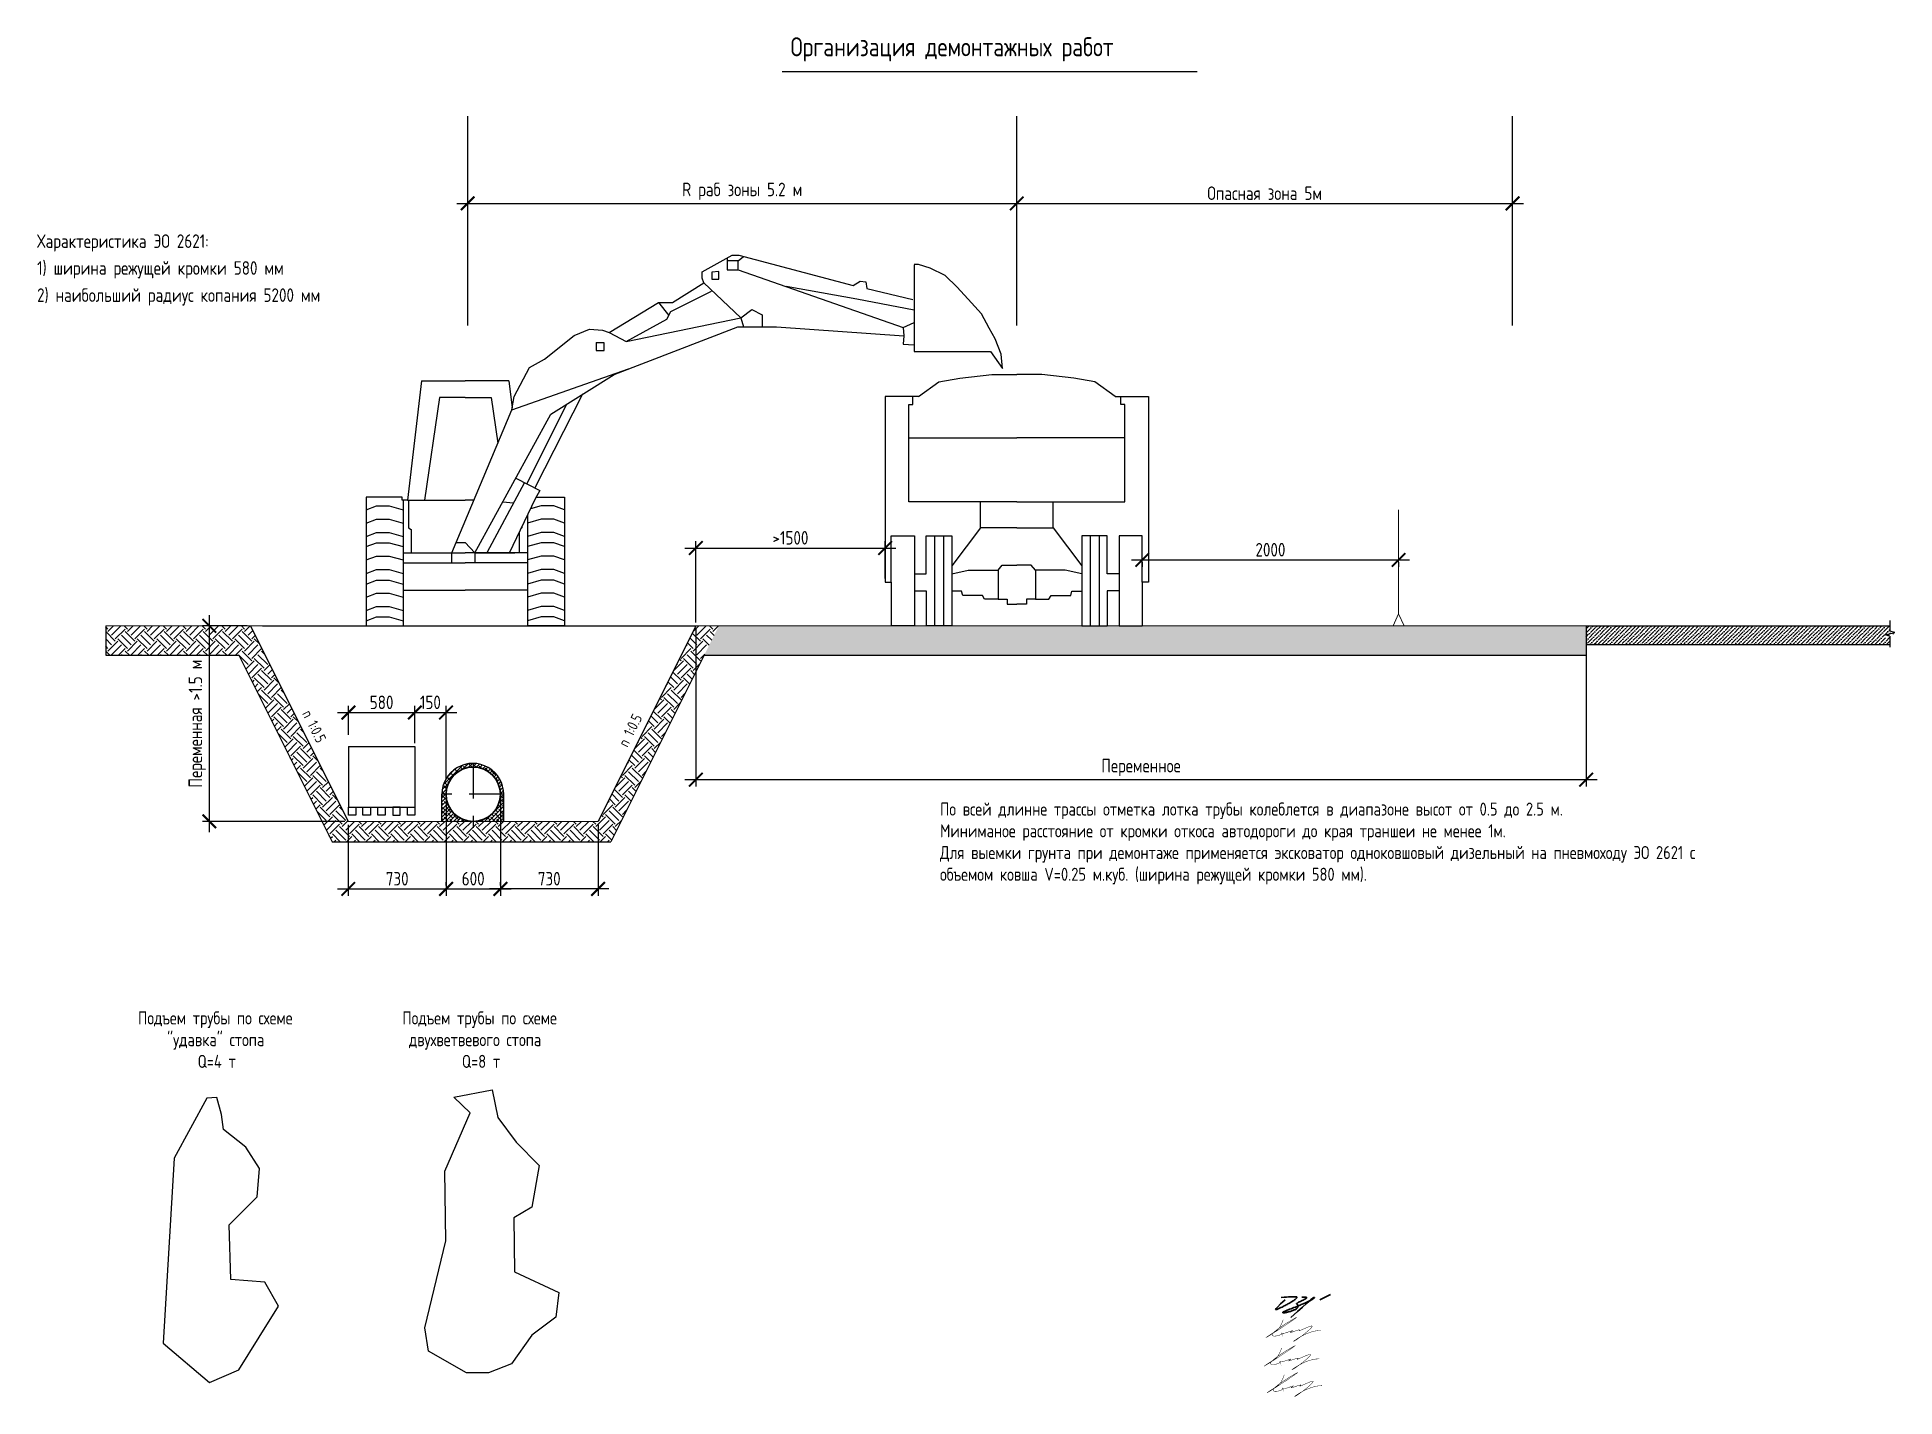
# Model space of a CAD drawing. Header units: millimetres. Extents: x 42571988 to 44740435, y 22138004 to 23263817.
# Drawn here: x 42890971 to 42925178, y 22844324 to 22869357 of the extents above; entities that cross this region are included whole.
import ezdxf

# ---------------------------------------------------------------- set-up
doc = ezdxf.new("R2010")
doc.units = ezdxf.units.MM
doc.linetypes.add('DASHED', pattern=[19.049999999999997, 12.7, -6.35])
doc.layers.add('подпись', color=7, linetype='Continuous', lineweight=25)
doc.styles.add('GOST 2.304', font='GOST_0.TTF')
doc.dimstyles.new('SPDS', dxfattribs={"dimscale": 100, "dimtxt": 2.5, "dimasz": 2.5, "dimexe": 1.25, "dimexo": 0.625, "dimtad": 1, "dimdec": 0, "dimrnd": 0.001, "dimtxsty": 'GOST 2.304', "dimblk": 'ARCHTICK', "dimblk1": 'ARCHTICK', "dimblk2": 'ARCHTICK', "dimcen": 2.5, "dimdle": 2, "dimadec": 0, "dimazin": 2, "dimtfac": 0.75, "dimtdec": 4, "dimtmove": 1, "dimatfit": 3, "dimfxl": 1, "dimtolj": 1, "dimarcsym": 1})
picture_1 = doc.add_image_def('image4.jpg', size_in_pixel=(382, 337))
pattern_1 = [(44.99999999999999, (42702387.68095946, 22831338.50114938), (2.273736754432321e-14, 359.2102448427661), [254, -254]), (44.99999999999999, (42702320.32903855, 22831405.85307029), (2.273736754432321e-14, 359.2102448427661), [254, -254]), (44.99999999999999, (42702252.97711764, 22831473.2049912), (2.273736754432321e-14, 359.2102448427661), [254, -254]), (135, (42702252.97711764, 22831518.1062718), (-359.2102448427661, 2.273736754432321e-14), [254, -254]), (135, (42702320.32903855, 22831585.45819271), (-359.2102448427661, 2.273736754432321e-14), [254, -254]), (135, (42702387.68095946, 22831652.81011362), (-359.2102448427661, 2.273736754432321e-14), [254, -254])]

msp = doc.modelspace()

# ---------------------------------------------------------------- texts
at = {"color": 250, "lineweight": 30, "style": 'GOST 2.304'}
for s, height, p in [('Организация демонтажных работ', 350, (42904844.93847489, 22869005.02022881)), ('Характеристика ЭО 2621:', 250, (42890969.61296982, 22865476.94899226)), ('1) ширина режущей кромки 580 мм', 250, (42890969.61296982, 22864982.77058965)), ('2) наибольший радиус копания 5200 мм', 250, (42890969.61296982, 22864483.28272941))]:
    msp.add_text(s, height=height, dxfattribs=at).set_placement(p)
for rotation, p in [(296.5799278072994, (42895842.12147759, 22856904.91308131)), (63.42007219270058, (42901840.69412013, 22856271.30725901))]:
    msp.add_text('n 1:0.5', height=200, rotation=rotation, dxfattribs=at).set_placement(p)
at = {"ltscale": 200, "char_height": 240, "attachment_point": 1, "style": 'GOST 2.304'}
for s, width, heights, insert in [('По всей длинне трассы отметка лотка трубы колеблется в диапазоне высот от 0.5 до 2.5 м.\\PМиниманое расстояние от кромки откоса автодороги до края траншеи не менее 1м.\\PДля выемки грунта при демонтаже применяется эксковатор одноковшовый дизельный на пневмоходу ЭО 2621 с объемом ковша V=0.25 м.куб. (ширина режущей кромки 580 мм).', 14270.23013769556, [5161.294759597629], (42907595.89742733, 22855265.25183645)), ('\\pi514.13;Подъем трубы по схеме\\P\\pi1049;"удавка" стопа\\P\\pi1611.3;Q=4 т', 3925.403736052103, [1231.209955047816], (42892314.44302138, 22851420.30860654)), ('\\pi514.13;Подъем трубы по схеме\\P\\pi633.79;двухветвевого стопа\\P\\pi1611.3;Q=8 т', 3925.403736052103, [1231.209955047816], (42897181.165877, 22851420.30860654))]:
    msp.add_mtext_dynamic_manual_height_columns(s, width=width, gutter_width=5000, heights=heights, dxfattribs=dict(at, insert=insert))

# ---------------------------------------------------------------- blocks, each defined once
blk = doc.blocks.new('_ArchTick')
at = {"color": 0, "linetype": 'ByBlock', "const_width": 0.15}
blk.add_lwpolyline([(-0.5, -0.5), (0.5, 0.5)], dxfattribs=at)
blk = doc.blocks.new('*D60')
at = {"color": 0, "lineweight": -2, "ltscale": 200, "transparency": 16777216}
for p, q in [((42903099.91209097, 22858455.7059303), (42903099.91209097, 22855562.67389056)), ((42919493.67958201, 22858455.7059303), (42919493.67958201, 22855562.67389056)), ((42902899.91209097, 22855687.67389056), (42919693.67958201, 22855687.67389056))]:
    blk.add_line(p, q, dxfattribs=at)
at = {"color": 0, "lineweight": -2, "ltscale": 200, "transparency": 16777216, "xscale": 250, "yscale": 250, "zscale": 250, "rotation": 180}
blk.add_blockref('_ArchTick', (42903099.91209097, 22855687.67389056), dxfattribs=at)
at = {"color": 0, "lineweight": -2, "ltscale": 200, "transparency": 16777216, "xscale": 250, "yscale": 250, "zscale": 250}
blk.add_blockref('_ArchTick', (42919493.67958201, 22855687.67389056), dxfattribs=at)
at = {"color": 0, "ltscale": 200, "transparency": 16777216, "insert": (42911296.79583649, 22855910.79889056), "char_height": 250, "attachment_point": 5, "style": 'GOST 2.304'}
blk.add_mtext('\\A1;Переменное', dxfattribs=at)
blk = doc.blocks.new('Самосвал')
at = {"ltscale": 200}
for p, q in [((-5429.267635364085, 5822.742043185048), (-4308.151721339673, 6629.795161947608)), ((-4308.151721339673, 6629.795161947608), (-3154.64319079183, 6834.188396254554)), ((-3154.64319079183, 6834.188396254554), (-1379.37868321687, 7030.404099430889)), ((-1379.37868321687, 7030.404099430889), (0, 7030.404099430889)), ((1379.37868321687, 7030.404099430889), (0, 7030.404099430889)), ((3154.64319079183, 6834.188396254554), (1379.37868321687, 7030.404099430889)), ((4308.151721339673, 6629.795161947608), (3154.64319079183, 6834.188396254554)), ((5429.267635364085, 5822.742043185048), (4308.151721339673, 6629.795161947608)), ((-5429.267635364085, 5822.742043185048), (-7274.097565179691, 5822.742043185048)), ((-7274.097565179691, 5822.742043185048), (-7274.097565179691, -4422.832249545492)), ((-5968.791103025898, 0), (-5968.791103025898, 5390.319766011089)), ((-5968.791103025898, 5390.319766011089), (-5738.670972792432, 5390.319766011089)), ((-5738.670972792432, 5390.319766011089), (-5738.670972792432, 5822.742043185048)), ((5429.267635364085, 5822.742043185048), (7274.097565179691, 5822.742043185048)), ((5738.670972792432, 5390.319766011089), (5738.670972792432, 5822.742043185048)), ((5968.791103025898, 5390.319766011089), (5738.670972792432, 5390.319766011089)), ((5968.791103025898, 0), (5968.791103025898, 5390.319766011089)), ((7274.097565179691, 5822.742043185048), (7274.097565179691, -4422.832249545492)), ((-5968.791103025898, 3548.204960158997), (0, 3548.204960158997)), ((5968.791103025898, 3548.204960158997), (0, 3548.204960158997)), ((0, 0), (-5968.791103025898, 0)), ((-2003.702872809023, -1434.929446237162), (-2003.702872809023, 0)), ((0, 0), (5968.791103025898, 0)), ((2003.702872809023, -1434.929446237162), (2003.702872809023, 0)), ((-6931.729976816103, -4422.832249545492), (-6931.729976816103, -1864.460718413815)), ((-6931.729976816103, -1864.460718413815), (-5651.716266132891, -1864.460718413815)), ((-5651.716266132891, -1864.460718413815), (-5651.716266132891, -6846.5509232888)), ((-4999.2162993534, -1864.460718413815), (-3590.270033432171, -1864.460718413815)), ((-4999.216299353167, -3966.27049013786), (-4999.2162993534, -1864.460718413786)), ((-4544.112464014441, -1864.460718413815), (-4544.112464014441, -6846.550923288771)), ((-4052.548294834793, -1864.460718413815), (-4052.548294834793, -6846.550923288771)), ((-2003.702872809023, -1434.929446237162), (-3590.270033431938, -3530.056328223116)), ((-3590.270033432171, -1864.460718413815), (-3590.270033431239, -6846.550923288771)), ((0, -1434.929446237162), (-2003.702872809023, -1434.929446237162)), ((0, -1434.929446237162), (2003.702872809023, -1434.929446237162)), ((2003.702872809023, -1434.929446237162), (3590.270033431938, -3530.056328223116)), ((4999.2162993534, -1864.460718413815), (3590.270033432171, -1864.460718413815)), ((3590.270033432171, -1864.460718413815), (3590.270033431239, -6846.550923288771)), ((4052.548294834793, -1864.460718413815), (4052.548294834793, -6846.550923288771)), ((4544.112464014441, -1864.460718413815), (4544.112464014441, -6846.550923288771)), ((4999.216299353167, -3966.27049013786), (4999.2162993534, -1864.460718413786)), ((6931.729976816103, -1864.460718413815), (5651.716266132891, -1864.460718413815)), ((5651.716266132891, -1864.460718413815), (5651.716266132891, -6846.5509232888)), ((6931.729976816103, -4422.832249545492), (6931.729976816103, -1864.460718413815)), ((-5651.716266132891, -3966.27049013786), (-4999.216299353167, -3966.27049013786)), ((-3590.270033431705, -3964.628432058729), (-2678.952232165262, -3760.124635237269)), ((-2678.952232165262, -3760.124635237269), (-1033.324467141181, -3760.124635237269)), ((-1033.324467141181, -3760.124635237269), (-803.1049222275615, -3495.974409540184)), ((-1033.324467141181, -3760.124635237269), (-1033.324467141181, -5370.602784338407)), ((-803.1049222275615, -3495.974409540184), (0, -3495.974409540184)), ((803.1049222275615, -3495.974409540184), (0, -3495.974409540184)), ((1033.324467141181, -3760.124635237269), (803.1049222275615, -3495.974409540184)), ((2678.952232165262, -3760.124635237269), (1033.324467141181, -3760.124635237269)), ((1033.324467141181, -3760.124635237269), (1033.324467141181, -5370.602784338407)), ((3590.270033431705, -3964.628432058729), (2678.952232165262, -3760.124635237269)), ((5651.716266132891, -3966.27049013786), (4999.216299353167, -3966.27049013786)), ((-7274.097565179691, -4422.832249545492), (-6931.729976816103, -4422.832249545492)), ((-6931.729976816103, -4422.832249545492), (-6931.729976816103, -6846.5509232888)), ((-5651.716266132891, -4914.556983329356), (-4999.216299353167, -4914.556983329356)), ((-4999.216299353167, -4914.556983329356), (-4999.216299353167, -6846.5509232888)), ((-3049.230491902679, -4925.089086519554), (-3590.270033431705, -4925.089086519642)), ((-2977.378532025963, -5174.616396007128), (-3049.230491902679, -4925.089086519554)), ((2977.378532025963, -5174.616396007128), (3049.230491902679, -4925.089086519554)), ((3049.230491902679, -4925.089086519554), (3590.270033431705, -4925.089086519642)), ((5651.716266132891, -4914.556983329356), (4999.216299353167, -4914.556983329356)), ((4999.216299353167, -4914.556983329356), (4999.216299353167, -6846.5509232888)), ((7274.097565179691, -4422.832249545492), (6931.729976816103, -4422.832249545492)), ((6931.729976816103, -4422.832249545492), (6931.729976816103, -6846.5509232888)), ((-1903.037224881351, -5174.616396007128), (-2977.378532025963, -5174.616396007128)), ((-1775.131954669952, -5370.602784338407), (-1903.037224881351, -5174.616396007128)), ((-1033.324467141181, -5370.602784338407), (-1775.131954669952, -5370.602784338407)), ((-1033.324467141181, -5370.602784338407), (-536.9883933253586, -5370.602784338407)), ((-536.9883933253586, -5370.602784338407), (-536.9883933253586, -5643.896939438768)), ((-536.9883933253586, -5643.896939438768), (0, -5643.896939438768)), ((536.9883933253586, -5643.896939438768), (0, -5643.896939438768)), ((1033.324467141181, -5370.602784338407), (536.9883933253586, -5370.602784338407)), ((536.9883933253586, -5370.602784338407), (536.9883933253586, -5643.896939438768)), ((1033.324467141181, -5370.602784338407), (1775.131954669952, -5370.602784338407)), ((1775.131954669952, -5370.602784338407), (1903.037224881351, -5174.616396007128)), ((1903.037224881351, -5174.616396007128), (2977.378532025963, -5174.616396007128)), ((-5651.716266132891, -6846.5509232888), (-6931.729976816103, -6846.5509232888)), ((-3590.270033431239, -6846.550923288771), (-4999.216299353167, -6846.5509232888)), ((3590.270033431239, -6846.550923288771), (4999.216299353167, -6846.5509232888)), ((5651.716266132891, -6846.5509232888), (6931.729976816103, -6846.5509232888))]:
    blk.add_line(p, q, dxfattribs=at)
blk = doc.blocks.new('ЭО 26-21')
at = {"ltscale": 200}
for p, q in [((16357.23991769925, 15762.81572996359), (18423.87228286453, 16907.5718106227)), ((18076.8816454066, 16715.36556782044), (18076.8816454066, 15902.58722226229)), ((18423.87228286453, 16907.5718106227), (18883.11011197418, 16907.5718106227)), ((18856.85635193251, 16525.93048666138), (19217.03833828378, 16819.678829604)), ((18883.11011197418, 16907.5718106227), (26778.88080861606, 14829.3323289305)), ((16369.3850777559, 15319.81630561221), (16357.23991769925, 15762.81572996359)), ((17509.68802499399, 15779.5720932046), (17037.02092954703, 15740.85064383876)), ((17037.02092954703, 15740.85064383876), (17037.02092954703, 15252.99969295505)), ((17509.68802499399, 15252.99969295505), (17509.68802499399, 15779.5720932046)), ((18856.85635193251, 16525.93048666138), (18076.8816454066, 16525.93048666138)), ((18076.8816454066, 15902.58722226229), (18856.85635193251, 15902.58722226229)), ((18856.85635193251, 15902.58722226229), (18856.85635193251, 16525.93048666138)), ((18856.85635193251, 15902.58722226229), (30246.12517570704, 11926.6281799674)), ((31297.06261029653, 16257.56660070643), (31001.43649058603, 16257.56660070643)), ((31001.43649058603, 16241.10507083684), (31001.43649058603, 10256.11049082875)), ((32092.65343963727, 16013.18659048434), (31297.06261029653, 16257.56660070643)), ((33132.0836250335, 15517.41608766746), (32092.65343963727, 16013.18659048434)), ((33970.03339255601, 14693.46328388713), (33132.0836250335, 15517.41608766746)), ((14201.26689355448, 13013.74843154289), (16995.97095131688, 14426.24597215187)), ((14317.70633735508, 13633.13601488341), (16484.01848820597, 14995.48731300887)), ((16484.01848820597, 14995.48731300887), (16369.3850777559, 15319.81630561221)), ((19041.43627422675, 12577.48103582487), (16484.01848820597, 14995.48731300887)), ((17037.02092954703, 15252.99969295505), (17509.68802499399, 15252.99969295505)), ((27029.63776947744, 13882.89673412219), (22154.28467816534, 14751.46504112301)), ((26778.88080861606, 14829.3323289305), (27266.05416276865, 15106.08668122999)), ((27266.05416276865, 15106.08668122999), (27662.77672735229, 15079.20770559181)), ((27662.77672735229, 15079.20770559181), (27736.74124917574, 14622.26511974633)), ((27736.74124917574, 14622.26511974633), (30911.44963618927, 13854.60911015701)), ((34960.17046584748, 13632.92717457842), (33970.03339255601, 14693.46328388713)), ((9949.68212506175, 11584.6665138267), (13342.63058806211, 13633.13601488341)), ((13342.63058806211, 13633.13601488341), (14317.70633735508, 13633.13601488341)), ((13342.63058806211, 13633.13601488341), (14056.70966446493, 12756.93013849016)), ((13912.15243537538, 12500.11184543744), (14201.26689355448, 13013.74843154289)), ((19041.43627422675, 12577.48103582487), (19790.49274883047, 13164.2035386255)), ((19790.49274883047, 13164.2035386255), (20499.06259505637, 12800.03109188378)), ((31000.72401871346, 13111.71910371538), (27029.63776947744, 13882.89673412219)), ((35648.76204323, 12851.15207863611), (34960.17046584748, 13632.92717457842)), ((36186.83163166791, 11879.00030585937), (35648.76204323, 12851.15207863611)), ((7512.655516365543, 11372.53390353546), (8588.769718633965, 11802.69988644123)), ((8588.769718633965, 11802.69988644123), (9485.531553857028, 11731.00623844191)), ((9485.531553857028, 11731.00623844191), (9949.68212506175, 11584.6665138267)), ((9949.68212506175, 11584.6665138267), (11117.44837761484, 10959.2061820291)), ((10280.86556193978, 8674.177944892086), (18826.90767962113, 11956.85679029021)), ((11117.44837761484, 10959.2061820291), (19041.43627422675, 12577.48103582487)), ((11117.44837761484, 10959.2061820291), (13912.15243537538, 12500.11184543744)), ((18826.90767962113, 11956.85679029021), (21484.80056876503, 11956.85679029021)), ((19041.43627422675, 12577.48103582487), (19225.90021272749, 11956.85679029021)), ((20499.06259505637, 12800.03109188378), (20499.06259505637, 11956.85679029021)), ((21484.80056876503, 11956.85679029021), (30282.05529792421, 11341.44536254834)), ((30246.12517570704, 11926.6281799674), (31007.38480226509, 12255.14216847345)), ((30246.12517570704, 11926.6281799674), (30282.05529792421, 11341.44536254834)), ((36592.36067997664, 11146.31480997335), (36186.83163166791, 11879.00030585937)), ((5468.043502790853, 9723.563619913533), (7512.655516365543, 11372.53390353546)), ((9049.018263654783, 10880.28092662897), (9049.018263654783, 10331.02683136798)), ((9582.701118873432, 10864.36401951406), (9049.018263654783, 10864.36401951406)), ((9049.018263654783, 10331.02683136798), (9582.701118873432, 10331.02683136798)), ((9582.701118873432, 10331.02683136798), (9582.701118873432, 10864.36401951406)), ((30282.05529792421, 11341.44536254834), (30241.7980467123, 10765.97133388594)), ((30241.7980467123, 10765.97133388594), (30977.404459015, 10714.51203136626)), ((37006.34826062992, 10068.52275865711), (36592.36067997664, 11146.31480997335)), ((3212.382408404723, 6226.659666273743), (11277.45336104766, 9056.984118868771)), ((3381.105689261109, 7159.045631981455), (4445.729211445898, 9167.933753008023)), ((4445.729211445898, 9167.933753008023), (5468.043502790853, 9723.563619913533)), ((31001.43649058603, 10256.11049082875), (36272.57679305598, 10256.11049082875)), ((36272.57679305598, 10256.11049082875), (37108.73709634133, 9079.430507965386)), ((37108.73709634133, 9079.430507965386), (37006.34826062992, 10068.52275865711)), ((-3016.750887531787, 8238.565734443255), (-3996.648248797283, 0)), ((-3016.750887531787, 8238.565734443255), (0, 8238.565734443255)), ((3016.750887531787, 8238.565734443255), (0, 8238.565734443255)), ((3016.750887531787, 8238.565734443255), (3238.729911744362, 6372.259267116955)), ((5918.408571721986, 5941.78920646105), (10280.86556193978, 8674.177944892086)), ((-1782.857303751633, 7074.837945355102), (-2823.571595428512, 0)), ((0, 7074.837945355102), (-1782.857303751633, 7074.837945355102)), ((0, 7074.837945355102), (1782.857303751633, 7074.837945355102)), ((1782.857303751633, 7074.837945355102), (2246.637715053977, 3922.030994939356)), ((3212.382408404723, 6226.659666273743), (3381.105689261109, 7159.045631981455)), ((4244.58680091612, 1128.36889272707), (7013.619351301342, 6627.765390763117)), ((8099.637066830881, 7307.983575676568), (4808.257996696979, 837.6830766965868)), ((-917.1128486488014, -3627.863204077817), (3212.382408404723, 6226.659666273743)), ((664.5664235483855, -3627.863204077817), (5918.408571721986, 5941.78920646105)), ((3489.557116697077, 1517.738478271407), (5160.529044277966, 656.0165347540751)), ((-4359.569822223857, 199.4793447945267), (-6845.64100632444, 199.4793447945267)), ((-6845.64100632444, 199.4793447945267), (-6845.64100632444, -8682.486513077281)), ((-4359.569822223857, 0), (-4359.569822223857, 199.4793447945267)), ((-3996.648248797283, 0), (-4359.569822223857, 0)), ((-4293.682743139565, 2.91038304567337e-11), (-4293.682743139798, -8682.48651307731)), ((-3996.648248797283, 0), (0, 0)), ((-3906.719386296347, 0), (-3906.719386296347, -1914.086907590739)), ((603.1275619296357, 2.91038304567337e-11), (0, 0)), ((4091.329930112232, 1207.403618796554), (1483.693678349257, -3627.863204077817)), ((4839.436197407544, 82.52058456093073), (3032.267862148583, -3655.794571053237)), ((5160.529044277966, 656.0165347540751), (4839.436197407544, 82.52058456093073)), ((4904.919870443409, 199.4793447945267), (6845.64100632444, 199.4793447945267)), ((6845.64100632444, 199.4793447945267), (6845.64100632444, -8682.486513077281)), ((-6845.64100632444, -666.7001495379955), (-6124.44549575448, -400.3509582830593)), ((-6124.44549575448, -400.3509582830593), (-5254.484201313928, -400.3509582830593)), ((-5254.484201313928, -400.3509582830593), (-4293.682743139565, -666.7001495380246)), ((2589.680363615043, -121.3491639621789), (3339.287222268526, -187.0880984292016)), ((4293.682743139565, -1046.427045559365), (4293.682743139798, -8682.48651307731)), ((5254.484201313928, -400.3509582830593), (4505.656295141205, -607.9377656317374)), ((6124.44549575448, -400.3509582830593), (5254.484201313928, -400.3509582830593)), ((6845.64100632444, -666.7001495379955), (6124.44549575448, -400.3509582830593)), ((-6845.64100632444, -1583.144638682686), (-6124.44549575448, -1316.79544742775)), ((-6845.64100632444, -2501.620202160411), (-6124.44549575448, -2235.271010905475)), ((-6124.44549575448, -1316.79544742775), (-5254.484201313928, -1316.79544742775)), ((-6124.44549575448, -2235.271010905475), (-5254.484201313928, -2235.271010905475)), ((-5254.484201313928, -1316.79544742775), (-4293.682743139565, -1583.144638682716)), ((-5254.484201313928, -2235.271010905475), (-4293.682743139565, -2501.62020216044)), ((-3906.719386296347, -1914.086907590739), (-3727.905515436083, -2037.327256585471)), ((-3727.905515436083, -2037.327256585471), (-3727.905515436083, -3627.863204077817)), ((3727.905515436316, -2216.79592805868), (3727.905515436083, -3627.863204077817)), ((3906.719386296347, -1914.086907590739), (3858.012458575657, -1947.656220429373)), ((3906.719386296347, -1846.900888161414), (3906.719386296347, -1914.086907590739)), ((5254.484201313928, -1316.79544742775), (4293.682743139565, -1583.144638682716)), ((5254.484201313928, -2235.271010905475), (4293.682743139565, -2501.62020216044)), ((6124.44549575448, -1316.79544742775), (5254.484201313928, -1316.79544742775)), ((6124.44549575448, -2235.271010905475), (5254.484201313928, -2235.271010905475)), ((6845.64100632444, -1583.144638682686), (6124.44549575448, -1316.79544742775)), ((6845.64100632444, -2501.620202160411), (6124.44549575448, -2235.271010905475)), ((-6845.64100632444, -3206.472608861484), (-6124.44549575448, -2940.123417606548)), ((-6124.44549575448, -2940.123417606548), (-5254.484201313928, -2940.123417606548)), ((-5254.484201313928, -2940.123417606548), (-4293.682743139565, -3206.472608861513)), ((-4293.682743139332, -3627.863204077817), (0, -3627.863204077817)), ((-917.1128486488014, -4336.871942325495), (-917.1128486488014, -3627.863204077817)), ((-619.2760811615735, -2917.113087142905), (0, -2917.113087142905)), ((0, -2917.113087142905), (664.5664235483855, -3627.863204077817)), ((4293.682743139332, -3627.863204077817), (0, -3627.863204077817)), ((664.5664235483855, -3627.863204077817), (3420.498756159097, -3627.863204077817)), ((664.5664235483855, -3627.863204077817), (664.5664235483855, -4336.871942325466)), ((5254.484201313928, -2940.123417606548), (4293.682743139565, -3206.472608861513)), ((6124.44549575448, -2940.123417606548), (5254.484201313928, -2940.123417606548)), ((6845.64100632444, -3206.472608861484), (6124.44549575448, -2940.123417606548)), ((-6845.64100632444, -4131.221571284317), (-6124.44549575448, -3864.872380029381)), ((-6845.64100632444, -5055.97053370715), (-6124.44549575448, -4789.621342452214)), ((-6124.44549575448, -3864.872380029381), (-5254.484201313928, -3864.872380029381)), ((-6124.44549575448, -4789.621342452214), (-5254.484201313928, -4789.621342452214)), ((-5254.484201313928, -3864.872380029381), (-4293.682743139565, -4131.221571284346)), ((-5254.484201313928, -4789.621342452214), (-4293.682743139565, -5055.970533707179)), ((-4293.682743139565, -4336.871942325495), (0, -4336.871942325495)), ((4293.682743139565, -4336.871942325495), (0, -4336.871942325495)), ((5254.484201313928, -3864.872380029381), (4293.682743139565, -4131.221571284346)), ((5254.484201313928, -4789.621342452214), (4293.682743139565, -5055.970533707179)), ((6124.44549575448, -3864.872380029381), (5254.484201313928, -3864.872380029381)), ((6124.44549575448, -4789.621342452214), (5254.484201313928, -4789.621342452214)), ((6845.64100632444, -4131.221571284317), (6124.44549575448, -3864.872380029381)), ((6845.64100632444, -5055.97053370715), (6124.44549575448, -4789.621342452214)), ((-6845.64100632444, -5794.937618355238), (-6124.44549575448, -5528.588427100301)), ((-6124.44549575448, -5528.588427100301), (-5254.484201313928, -5528.588427100301)), ((-5254.484201313928, -5528.588427100301), (-4293.682743139565, -5794.937618355267)), ((-4293.682743139565, -6214.485505003482), (0, -6214.485505003482)), ((4293.682743139565, -6214.485505003482), (0, -6214.485505003482)), ((5254.484201313928, -5528.588427100301), (4293.682743139565, -5794.937618355267)), ((6124.44549575448, -5528.588427100301), (5254.484201313928, -5528.588427100301)), ((6845.64100632444, -5794.937618355238), (6124.44549575448, -5528.588427100301)), ((-6845.64100632444, -6691.820732329012), (-6124.44549575448, -6425.471541074076)), ((-6845.64100632444, -7610.673027336568), (-6124.44549575448, -7344.323836081632)), ((-6124.44549575448, -6425.471541074076), (-5254.484201313928, -6425.471541074076)), ((-6124.44549575448, -7344.323836081632), (-5254.484201313928, -7344.323836081632)), ((-5254.484201313928, -6425.471541074076), (-4293.682743139565, -6691.820732329041)), ((-5254.484201313928, -7344.323836081632), (-4293.682743139565, -7610.673027336597)), ((5254.484201313928, -6425.471541074076), (4293.682743139565, -6691.820732329041)), ((5254.484201313928, -7344.323836081632), (4293.682743139565, -7610.673027336597)), ((6124.44549575448, -6425.471541074076), (5254.484201313928, -6425.471541074076)), ((6124.44549575448, -7344.323836081632), (5254.484201313928, -7344.323836081632)), ((6845.64100632444, -6691.820732329012), (6124.44549575448, -6425.471541074076)), ((6845.64100632444, -7610.673027336568), (6124.44549575448, -7344.323836081632)), ((-6845.641006324207, -8326.114865938143), (-6124.445495754248, -8059.765674683207)), ((-6845.64100632444, -8682.486513077281), (-4293.682743139565, -8682.48651307731)), ((-6124.445495754248, -8059.765674683207), (-5254.484201313695, -8059.765674683207)), ((-5254.484201313695, -8059.765674683207), (-4293.682743139332, -8326.114865938172)), ((5254.484201313695, -8059.765674683207), (4293.682743139332, -8326.114865938172)), ((6845.64100632444, -8682.486513077281), (4293.682743139565, -8682.48651307731)), ((6124.445495754248, -8059.765674683207), (5254.484201313695, -8059.765674683207)), ((6845.641006324207, -8326.114865938143), (6124.445495754248, -8059.765674683207))]:
    blk.add_line(p, q, dxfattribs=at)
blk = doc.blocks.new('*D61')
at = {"color": 0, "lineweight": -2, "ltscale": 200, "transparency": 16777216}
for p, q in [((42902899.91209097, 22859952.06387563), (42906784.85192865, 22859952.06387563)), ((42903099.91209097, 22858580.7059303), (42903099.91209097, 22860077.06387563)), ((42906584.85192865, 22859388.61215488), (42906584.85192865, 22860077.06387563))]:
    blk.add_line(p, q, dxfattribs=at)
at = {"color": 0, "lineweight": -2, "ltscale": 200, "transparency": 16777216, "xscale": 250, "yscale": 250, "zscale": 250, "rotation": 180}
blk.add_blockref('_ArchTick', (42903099.91209097, 22859952.06387563), dxfattribs=at)
at = {"color": 0, "lineweight": -2, "ltscale": 200, "transparency": 16777216, "xscale": 250, "yscale": 250, "zscale": 250}
blk.add_blockref('_ArchTick', (42906584.85192865, 22859952.06387563), dxfattribs=at)
at = {"color": 0, "ltscale": 200, "transparency": 16777216, "insert": (42904842.38200981, 22860139.56387563), "char_height": 250, "attachment_point": 5, "style": 'GOST 2.304'}
blk.add_mtext('\\A1;>1500', dxfattribs=at)
blk = doc.blocks.new('*D62')
at = {"color": 0, "lineweight": -2, "ltscale": 200, "transparency": 16777216}
for p, q in [((42898499.91209097, 22855355.64713918), (42898499.91209097, 22853550.74407193)), ((42896699.91209097, 22854855.7059303), (42896699.91209097, 22853550.74407193)), ((42896499.91209097, 22853675.74407193), (42898699.91209097, 22853675.74407193))]:
    blk.add_line(p, q, dxfattribs=at)
at = {"color": 0, "lineweight": -2, "ltscale": 200, "transparency": 16777216, "xscale": 250, "yscale": 250, "zscale": 250, "rotation": 180}
blk.add_blockref('_ArchTick', (42896699.91209097, 22853675.74407193), dxfattribs=at)
at = {"color": 0, "lineweight": -2, "ltscale": 200, "transparency": 16777216, "xscale": 250, "yscale": 250, "zscale": 250}
blk.add_blockref('_ArchTick', (42898499.91209097, 22853675.74407193), dxfattribs=at)
at = {"color": 0, "ltscale": 200, "transparency": 16777216, "insert": (42897599.91209097, 22853863.24407193), "char_height": 250, "attachment_point": 5, "style": 'GOST 2.304'}
blk.add_mtext('\\A1;730', dxfattribs=at)
blk = doc.blocks.new('*D63')
at = {"color": 0, "lineweight": -2, "ltscale": 200, "transparency": 16777216}
for p, q in [((42899499.91209097, 22855355.64713918), (42899499.91209097, 22853550.74407193)), ((42901299.91209097, 22854855.7059303), (42901299.91209097, 22853550.74407193)), ((42901499.91209097, 22853675.74407193), (42899299.91209097, 22853675.74407193))]:
    blk.add_line(p, q, dxfattribs=at)
at = {"color": 0, "lineweight": -2, "ltscale": 200, "transparency": 16777216, "xscale": 250, "yscale": 250, "zscale": 250, "rotation": 180}
blk.add_blockref('_ArchTick', (42899499.91209097, 22853675.74407193), dxfattribs=at)
at = {"color": 0, "lineweight": -2, "ltscale": 200, "transparency": 16777216, "xscale": 250, "yscale": 250, "zscale": 250}
blk.add_blockref('_ArchTick', (42901299.91209097, 22853675.74407193), dxfattribs=at)
at = {"color": 0, "ltscale": 200, "transparency": 16777216, "insert": (42900399.91209097, 22853863.24407193), "char_height": 250, "attachment_point": 5, "style": 'GOST 2.304'}
blk.add_mtext('\\A1;730', dxfattribs=at)
blk = doc.blocks.new('*D64')
at = {"color": 0, "lineweight": -2, "ltscale": 200, "transparency": 16777216}
for p, q in [((42898499.91209097, 22853738.24407193), (42898499.91209097, 22853800.74407193)), ((42899499.91209097, 22853738.24407193), (42899499.91209097, 22853800.74407193)), ((42898299.91209097, 22853675.74407193), (42899699.91209097, 22853675.74407193))]:
    blk.add_line(p, q, dxfattribs=at)
at = {"color": 0, "lineweight": -2, "ltscale": 200, "transparency": 16777216, "xscale": 250, "yscale": 250, "zscale": 250, "rotation": 180}
blk.add_blockref('_ArchTick', (42898499.91209097, 22853675.74407193), dxfattribs=at)
at = {"color": 0, "lineweight": -2, "ltscale": 200, "transparency": 16777216, "xscale": 250, "yscale": 250, "zscale": 250}
blk.add_blockref('_ArchTick', (42899499.91209097, 22853675.74407193), dxfattribs=at)
at = {"color": 0, "ltscale": 200, "transparency": 16777216, "insert": (42898999.91209097, 22853863.24407193), "char_height": 250, "attachment_point": 5, "style": 'GOST 2.304'}
blk.add_mtext('\\A1;600', dxfattribs=at)
blk = doc.blocks.new('*D65')
at = {"color": 0, "lineweight": -2, "ltscale": 200, "transparency": 16777216}
for p, q in [((42894837.41209097, 22858518.2059303), (42894016.37209051, 22858518.2059303)), ((42894141.37209051, 22858718.2059303), (42894141.37209051, 22854718.2059303)), ((42896637.41209097, 22854918.2059303), (42894016.37209051, 22854918.2059303))]:
    blk.add_line(p, q, dxfattribs=at)
at = {"color": 0, "lineweight": -2, "ltscale": 200, "transparency": 16777216, "xscale": 250, "yscale": 250, "zscale": 250}
for p, rotation in [((42894141.37209051, 22858518.2059303), 90), ((42894141.37209051, 22854918.2059303), 270)]:
    blk.add_blockref('_ArchTick', p, dxfattribs=dict(at, rotation=rotation))
at = {"color": 0, "ltscale": 200, "transparency": 16777216, "insert": (42893918.2470905, 22856718.20593031), "char_height": 250, "attachment_point": 5, "rotation": 90, "style": 'GOST 2.304'}
blk.add_mtext('\\A1;Переменная >1.5 м', dxfattribs=at)
blk = doc.blocks.new('*D66')
at = {"color": 0, "lineweight": -2, "ltscale": 200, "transparency": 16777216}
for p, q in [((42896502.29093017, 22856923.10128422), (42898124.40056057, 22856923.10128422)), ((42896702.29093017, 22856509.46340797), (42896702.29093017, 22857048.10128422)), ((42897924.40056057, 22856509.46340797), (42897924.40056057, 22857048.10128422))]:
    blk.add_line(p, q, dxfattribs=at)
at = {"color": 0, "lineweight": -2, "ltscale": 200, "transparency": 16777216, "xscale": 250, "yscale": 250, "zscale": 250, "rotation": 180}
blk.add_blockref('_ArchTick', (42896702.29093017, 22856923.10128422), dxfattribs=at)
at = {"color": 0, "lineweight": -2, "ltscale": 200, "transparency": 16777216, "xscale": 250, "yscale": 250, "zscale": 250}
blk.add_blockref('_ArchTick', (42897924.40056057, 22856923.10128422), dxfattribs=at)
at = {"color": 0, "ltscale": 200, "transparency": 16777216, "insert": (42897313.34574537, 22857110.60128422), "char_height": 250, "attachment_point": 5, "style": 'GOST 2.304'}
blk.add_mtext('\\A1;580', dxfattribs=at)
blk = doc.blocks.new('Ковш')
at = {"ltscale": 200}
for p, q in [((-2933.520089087775, 2954.37481568256), (3177.028062876547, 2954.374815682459)), ((-2933.520089087775, 2954.37481568256), (-2933.520089087891, -2608.445224676048)), ((3177.028062876547, 2954.374815682459), (3177.028062876314, -2608.445224676165)), ((-2933.520089087891, -2608.445224676048), (3177.02806287643, -2608.445224676165))]:
    blk.add_line(p, q, dxfattribs=at)
for points in [[(-2933.520089087891, -2608.445224676048), (-2255.230297438568, -2608.445224676048), (-2255.230297438568, -3367.448693814455), (-2933.520089087891, -3367.448693814455)], [(-1591.836138657061, -2608.445224676077), (-913.5463470077375, -2608.445224676077), (-913.5463470077375, -3367.448693814484), (-1591.836138657061, -3367.448693814484)], [(-217.3909089304507, -2608.445224676107), (460.8988827188732, -2608.445224676107), (460.8988827188732, -3367.448693814513), (-217.3909089304507, -3367.448693814513)], [(1835.3441124456, -2608.445224676601), (1157.054320796276, -2608.445224676398), (1157.054320796044, -3367.448693814804), (1835.344112445368, -3367.448693815008)], [(2498.73827122699, -2608.445224676281), (3177.028062876314, -2608.445224676281), (3177.028062876314, -3367.448693814687), (2498.73827122699, -3367.448693814687)]]:
    blk.add_lwpolyline(points, close=True, dxfattribs=at)
blk = doc.blocks.new('*D67')
at = {"color": 0, "lineweight": -2, "ltscale": 200, "transparency": 16777216}
for p, q in [((42897724.40056057, 22856923.10128422), (42898699.91209097, 22856923.10128422)), ((42897924.40056057, 22856357.66271414), (42897924.40056057, 22857048.10128422)), ((42898499.91209097, 22855705.7416826), (42898499.91209097, 22857048.10128422))]:
    blk.add_line(p, q, dxfattribs=at)
at = {"color": 0, "lineweight": -2, "ltscale": 200, "transparency": 16777216, "xscale": 250, "yscale": 250, "zscale": 250, "rotation": 180}
blk.add_blockref('_ArchTick', (42897924.40056057, 22856923.10128422), dxfattribs=at)
at = {"color": 0, "lineweight": -2, "ltscale": 200, "transparency": 16777216, "xscale": 250, "yscale": 250, "zscale": 250}
blk.add_blockref('_ArchTick', (42898499.91209097, 22856923.10128422), dxfattribs=at)
at = {"color": 0, "ltscale": 200, "transparency": 16777216, "insert": (42898212.15632577, 22857110.60128422), "char_height": 250, "attachment_point": 5, "style": 'GOST 2.304'}
blk.add_mtext('\\A1;150', dxfattribs=at)
blk = doc.blocks.new('*U43')
at = {"color": 0, "linetype": 'ByBlock', "lineweight": -2}
for p, q in [((345.8616613445411, 1.136336657422748e-13), (-200, 0)), ((345.8616613445413, 0), (408.3616613445413, 250)), ((408.3616613445413, 250), (533.3616613445411, -250)), ((533.3616613445411, -250), (595.8616613445411, 0)), ((1141.723322689083, 0), (595.8616613445411, 1.437430354021391e-13))]:
    blk.add_line(p, q, dxfattribs=at)
blk = doc.blocks.new('*D68')
at = {"color": 0, "lineweight": -2, "ltscale": 200, "transparency": 16777216}
for p, q in [((42909009.55111704, 22866039.04860721), (42909009.55111704, 22866421.6172091)), ((42918138.29581168, 22866039.04860721), (42918138.29581168, 22866421.6172091)), ((42908809.55111704, 22866296.6172091), (42918338.29581168, 22866296.6172091))]:
    blk.add_line(p, q, dxfattribs=at)
at = {"color": 0, "lineweight": -2, "ltscale": 200, "transparency": 16777216, "xscale": 250, "yscale": 250, "zscale": 250, "rotation": 180}
blk.add_blockref('_ArchTick', (42909009.55111704, 22866296.6172091), dxfattribs=at)
at = {"color": 0, "lineweight": -2, "ltscale": 200, "transparency": 16777216, "xscale": 250, "yscale": 250, "zscale": 250}
blk.add_blockref('_ArchTick', (42918138.29581168, 22866296.6172091), dxfattribs=at)
at = {"color": 0, "ltscale": 200, "transparency": 16777216, "insert": (42913573.92346436, 22866484.38506624), "char_height": 250, "attachment_point": 5, "style": 'GOST 2.304'}
blk.add_mtext('\\A1;Опасная зона 5м', dxfattribs=at)
blk = doc.blocks.new('*D69')
at = {"color": 0, "lineweight": -2, "ltscale": 200, "transparency": 16777216}
for p, q in [((42898898.31268109, 22866039.04860721), (42898898.31268109, 22866421.6172091)), ((42909009.55111704, 22866039.04860721), (42909009.55111704, 22866421.6172091)), ((42898698.31268109, 22866296.6172091), (42909209.55111704, 22866296.6172091))]:
    blk.add_line(p, q, dxfattribs=at)
at = {"color": 0, "lineweight": -2, "ltscale": 200, "transparency": 16777216, "xscale": 250, "yscale": 250, "zscale": 250, "rotation": 180}
blk.add_blockref('_ArchTick', (42898898.31268109, 22866296.6172091), dxfattribs=at)
at = {"color": 0, "lineweight": -2, "ltscale": 200, "transparency": 16777216, "xscale": 250, "yscale": 250, "zscale": 250}
blk.add_blockref('_ArchTick', (42909009.55111704, 22866296.6172091), dxfattribs=at)
at = {"color": 0, "ltscale": 200, "transparency": 16777216, "insert": (42903953.93189906, 22866519.7422091), "char_height": 250, "attachment_point": 5, "style": 'GOST 2.304'}
blk.add_mtext('\\A1;R раб зоны 5.2 м', dxfattribs=at)
blk = doc.blocks.new('Косов')
at = {"layer": 'подпись', "color": 5, "lineweight": 30, "const_width": 0.07513148009015776}
blk.add_lwpolyline([(0, 0), (-0.07328898886044044, -0.1937150149605031), (-0.1397563794203052, -0.3641328199355485), (-0.2004995418305953, -0.5143439100787646), (-0.2566158462445856, -0.6474387805438937), (-0.3092026628130498, -0.7665079264847918), (-0.3593573616903996, -0.8746418430550875), (-0.4081773130269539, -0.9749310254086367), (-0.4567598869757603, -1.070465968698954), (-0.506434094245833, -1.16395799083557), (-0.5594555077707355, -1.256601700749684), (-0.6183113410436363, -1.349212530128284), (-0.6854888075556573, -1.442605910658244), (-0.7634751207976933, -1.537597274026666), (-0.8547574942615483, -1.63500205192031), (-0.961823141439254, -1.735635676026163), (-1.087159275821705, -1.840313578031214), (-1.232196190668674, -1.949572188416596), (-1.394136498312946, -2.06283193284105), (-1.569125890850955, -2.179234235757235), (-1.753310060384592, -2.297920521618266), (-1.942834699013019, -2.418032214876803), (-2.133845498833807, -2.538710739985959), (-2.322488151948392, -2.659097521398508), (-2.504908350455707, -2.778333983567336), (-2.674847880744665, -2.893545159917949), (-2.816432906361342, -2.993790519765867), (-2.91138568514566, -3.066113141399114), (-2.941428474932991, -3.097556103105944), (-2.888283533561207, -3.075162483174381), (-2.733673118867273, -2.98597535989245), (-2.459319488689516, -2.817037811548403), (-2.046944900863537, -2.555392916430264), (-1.490260853404379, -2.19603471256903), (-0.8309358050285027, -1.765761076967124), (-0.1226274546318109, -1.29932084636971), (0.5810064988913837, -0.8314628575220695), (1.226308356647905, -0.3969359471695952), (1.75962041974276, -0.03048895205745339), (2.127284989280724, 0.2331292910689626), (2.275644366369534, 0.3591699454646005), (2.169348876885579, 0.3239603392578374), (1.846280945803073, 0.14813246007202), (1.362631022866253, -0.1366055395955073), (0.7745895578216277, -0.4985455072475133), (0.1383470004134324, -0.9059792903869948), (-0.4899061996122782, -1.327198736516607), (-1.053979592510814, -1.730495693139119), (-1.497682728534755, -2.084162007757413), (-1.778595489148529, -2.363301329384626), (-1.909379080644158, -2.570264513074903), (-1.916465040521189, -2.714214215392758), (-1.826284906282808, -2.804313092902703), (-1.665270215426744, -2.849723802169251), (-1.459852505455046, -2.859608999757029), (-1.236463313868398, -2.843131342230322), (-1.021534178167485, -2.80945348615387), (-0.8365743664082856, -2.76655938966951), (-0.683404068875916, -2.71771821722939), (-0.5589212064107869, -2.665020434862754), (-0.4600236998535365, -2.610556508599416), (-0.3836094700441208, -2.556416904468506), (-0.3265764378231779, -2.504692088499723), (-0.2858225240324828, -2.457472526722427), (-0.2582456495113092, -2.416848685166201), (-0.2409497057733461, -2.384538506196805), (-0.2318624670194822, -2.360769837525936), (-0.2291176781220656, -2.345398003201581), (-0.2308490839552633, -2.338278327271723), (-0.2351904293911957, -2.339266133784463), (-0.2402754593051668, -2.348216746787671), (-0.2442379185692971, -2.364985490329559), (-0.2452115520557072, -2.389427688457886), (-0.2418676145284735, -2.420898252668849), (-0.2350274003013055, -2.456750444249906), (-0.2260497135798687, -2.493837111936728), (-0.2162933585684641, -2.529011104464871), (-0.2071171394713929, -2.559125270569893), (-0.1998798604931835, -2.581032458987465), (-0.1959403258383645, -2.59158551845303), (-0.1966573397105549, -2.587637297702145), (-0.2029241089587686, -2.567317067644581), (-0.2137714510074602, -2.533859787885831), (-0.2277645859251152, -2.491776840205716), (-0.2434687337783998, -2.445579606383944), (-0.2594491146376185, -2.399779468200109), (-0.2742709485696651, -2.35888780743403), (-0.2864994556423426, -2.327416005865416), (-0.2946998559259555, -2.309875445273974), (-0.2969990816911832, -2.309120716355551), (-0.2897709140379447, -2.321379245470894), (-0.2689508462667618, -2.341221667896889), (-0.230474371680657, -2.363218618910537), (-0.170276983580834, -2.381940733788497), (-0.08429417527122496, -2.391958647807883), (0.03153855994764854, -2.387842996245467), (0.1812857287720817, -2.364164414378251), (0.3660650047072522, -2.317628573146862), (0.5752067284893201, -2.253481286147348), (0.7950944076617361, -2.179103402639726), (1.012111549766132, -2.101875771883556), (1.21264166234937, -2.029179243138856), (1.383068252950125, -1.968394665665528), (1.509774829115486, -1.926902888723248), (1.579144898385721, -1.912084761572032), (1.583010662750439, -1.928610911074429), (1.534999101974563, -1.970311074503684), (1.454185890268946, -2.028304766736028), (1.359646701844667, -2.093711502647466), (1.270457210912127, -2.157650797114229), (1.205693091681951, -2.211242165012209), (1.184430018363628, -2.24560512121775), (1.225743665168466, -2.251859180606857), (1.342211195730442, -2.224131152077007), (1.520415731369667, -2.168577020612133), (1.740441882831419, -2.094360065217074), (1.982374260862116, -2.010643564897123), (2.226297476203854, -1.926590798657458), (2.452296139603732, -1.851365045503144), (2.640454861804301, -1.794129584439474), (2.770858253551296, -1.764047694471515), (2.830399574328794, -1.767019887128185), (2.833206678580609, -1.795895604034172), (2.800216069490489, -1.840261519337673), (2.752364250240362, -1.889704307187117), (2.71058772401534, -1.933810641730702), (2.695822993998718, -1.962167197116855), (2.729006563373787, -1.964360647494004), (2.831074935323613, -1.929977667010348), (3.015668041441813, -1.852548153736848), (3.267239526957837, -1.74137490143471), (3.562946465513505, -1.609703927787791), (3.879945930748363, -1.470781250479604), (4.195394996301729, -1.337852887194117), (4.486450735814742, -1.224164855614958), (4.730270222926492, -1.142963173425983), (4.904010531278118, -1.107493858310818), (4.990464882817378, -1.127502892461166), (4.994971092719879, -1.198736116099781), (4.928503124469444, -1.313439333957149), (4.802034941550573, -1.463858350763871), (4.62654050744527, -1.642238971250549), (4.412993785638037, -1.840827000147783), (4.172368739612693, -2.051868242186174), (3.915639332853516, -2.267608502096323), (3.65274303159913, -2.481060775397168), (3.38947131310988, -2.688306820762477), (3.130579157403645, -2.886195587654242), (2.880821544496484, -3.071576025534455), (2.644953454405822, -3.241297083865334), (2.4277298671484, -3.392207712108757), (2.233905762739596, -3.521156859727057), (2.06823612119706, -3.624993476182112), (1.935649452800817, -3.700824862479521), (1.841768388879245, -3.746791725798175), (1.792389091022187, -3.761293124860572), (1.79330772082335, -3.742728118389095), (1.850320439871666, -3.68949576510613), (1.969223409760616, -3.599995123734175), (2.155812792080724, -3.472625252995613), (2.415884748423196, -3.305785211612829), (2.752626198529015, -3.100845159682081), (3.158787094745776, -2.871059662794551), (3.624508147569486, -2.632654387915295), (4.139930067496607, -2.401855002009484), (4.695193565022691, -2.194887172042286), (5.280439350646247, -2.02797656497853), (5.885808134861236, -1.917348847783387), (6.50144062816571, -1.879229687421912)], dxfattribs=at)
blk = doc.blocks.new('Драничников')
at = {"layer": 'подпись', "color": 5, "lineweight": 30}
for points in [[(1.856487378461338, 1.954604087917232), (0.9443946431343875, 1.144106291818275), (0.3477724536323876, 0.5765809232253787), (0.01854924306553585, 0.216034698386693), (-0.09134655545642545, 0.0264743335503681), (-0.02998650882352649, -0.02809345503533223), (0.1545578160740888, 0.01633804887757151), (0.4142148523466176, 0.1237755615372862), (0.700913033103916, 0.2582257991919619), (0.974858494128398, 0.389834351016475), (1.22936818189396, 0.513302297891812), (1.466036745546944, 0.6294695936257995), (1.686458834233576, 0.7391761920262638), (1.892229097100312, 0.8432620469010885), (2.084942183293379, 0.9425671120578727), (2.266192741959344, 1.037931341304443), (2.437575422244208, 1.130194688448626), (2.600457517376867, 1.220055009849432), (2.755296896913933, 1.307641772071349), (2.902324074494459, 1.392942344229994), (3.041769563757157, 1.475944095441037), (3.173863878341308, 1.556634394820094), (3.298837531886079, 1.635000611482894), (3.416921038029955, 1.711030114545053), (3.528344910412102, 1.784710273122357), (3.633220458700748, 1.85597556450233), (3.731182176680591, 1.924548898659907), (3.821745354165728, 1.990100293742103), (3.904425280969804, 2.052299767895875), (3.978737246906803, 2.110817339268351), (4.044196541790825, 2.165323026006149), (4.100318455435854, 2.21548684625634), (4.146618277655421, 2.260978818165938), (4.182906808328426, 2.30161237304759), (4.210176887591729, 2.337774594877317), (4.229716865646424, 2.36999598079683), (4.242815092694059, 2.398807027947953), (4.250759918935955, 2.424738233472397), (4.254839694573775, 2.448320094511985), (4.256342769808839, 2.470083108208257), (4.256557494842355, 2.490557771703209), (4.256446974604387, 2.510157746458503), (4.255673332939637, 2.52882935121562), (4.253573448419957, 2.546402069036333), (4.249484199618905, 2.562705382982074), (4.242742465109131, 2.577568776114504), (4.232685123463284, 2.590821731495225), (4.218649053254353, 2.602293732185672), (4.199971133054987, 2.611814261247559), (4.175789305009857, 2.619285429327306), (4.144445765551154, 2.624899857410867), (4.104083774682408, 2.628922794069183), (4.052846592407832, 2.631619487873138), (3.988877478731069, 2.633255187393559), (3.910319693655879, 2.634095141201385), (3.815316497186359, 2.634404597867331), (3.702011149326154, 2.634448805962506), (3.566908052837789, 2.634126718412176), (3.399956181517496, 2.631872105559751), (3.189465651920159, 2.625752442103021), (2.923746580600778, 2.613835202739949), (2.591109084114009, 2.59418786216844), (2.17986327901508, 2.564877895086454), (1.678319281858307, 2.523972776191727), (1.07478720919903, 2.469539980182219)], [(5.304213564505403, 2.566545171817666), (5.525989789249252, 2.566507279164739), (5.707012465710477, 2.566242030593799), (5.851999229185139, 2.565522070187114), (5.965667714969754, 2.56412004202673), (6.052735558360496, 2.561808590194858), (6.117920394653879, 2.558360358773427), (6.165939859146079, 2.553547991844653), (6.201511587133609, 2.547144133490519), (6.228727985138221, 2.53896879360957), (6.24918054458567, 2.529031445364922), (6.26383552812672, 2.517388927735908), (6.273659198412361, 2.504098079702317), (6.279617818093811, 2.489215740243424), (6.282677649822176, 2.472798748338732), (6.283804956248332, 2.454903942967746), (6.283966000023725, 2.435588163109799), (6.283261828222408, 2.414671418663431), (6.278332625613416, 2.391026403202318), (6.26495336138953, 2.363288981219), (6.238899004743075, 2.33009501720619), (6.195944524866036, 2.290080375656601), (6.13186489095142, 2.241880921062716), (6.042435072191438, 2.184132517917192), (5.923430037778417, 2.11547103071274), (5.772778322682825, 2.035290177001627), (5.597022724986346, 1.946015086574505), (5.40485960854835, 1.85082874228226), (5.204985337228436, 1.752914126975099), (5.006096274885749, 1.655454223503966), (4.81688878538057, 1.561632014718953), (4.646059232571361, 1.474630483471003), (4.50230398031897, 1.397632612610266), (4.392159511261866, 1.333022481553826), (4.313522783159442, 1.279988555983721), (4.262130872551779, 1.236920398147845), (4.233720855978277, 1.202207570294661), (4.224029809977878, 1.17423963467246), (4.228794811090438, 1.151406153529251), (4.243752935855241, 1.132096689113666), (4.2646412608118, 1.1147008036736), (4.287841037600515, 1.097772260953604), (4.312310218264088, 1.080521630683165), (4.337650929946108, 1.062323684088312), (4.363465299790619, 1.042553192394621), (4.389355454940983, 1.020584926828008), (4.414923522540903, 0.9957936586141045), (4.439771629734309, 0.9675541589788281), (4.463501903664564, 0.9352411991479244), (4.485609108958897, 0.8983937518434573), (4.50515856017671, 0.8572075957724223), (4.5211082093615, 0.81204271113819), (4.532416008555742, 0.7632590781441877), (4.538039909802592, 0.7112166769936721), (4.536937865144864, 0.6562754878900705), (4.528067826625829, 0.5987954910364692), (4.510387746288529, 0.5391366666364092), (4.482947150086829, 0.4776558371721649), (4.445161859621066, 0.4146971942416258), (4.396539270402286, 0.3506017717214718), (4.336586777941534, 0.2857106034887238), (4.264811777750197, 0.2203647234203459), (4.180721665339775, 0.1549051653927904), (4.083823836221086, 0.08967296328324892), (3.973625685905517, 0.02500915096851486), (3.850127214393183, -0.03873892223265329), (3.715298839638763, -0.1011986452323299), (3.571603584086688, -0.1619910915006813), (3.42150447018048, -0.220737334508101), (3.267464520363887, -0.2770584477246416), (3.111946757081114, -0.3305755046202989), (2.957414202775794, -0.3809095786655234), (2.806329879892132, -0.4276817433304245), (2.660825250159974, -0.470582541948886), (2.521705532455371, -0.509580397310117), (2.389444384940703, -0.5447132020672143), (2.264515465778231, -0.5760188488730478), (2.14739243312988, -0.6035352303804871), (2.038548945158595, -0.6273002392427998), (1.938458660025958, -0.6473517681127419), (1.847595235894914, -0.6637277096434104), (1.76627444487292, -0.6764975336984662), (1.694180514852519, -0.6858570189852458), (1.630839787671107, -0.6920335214214219), (1.575778605166306, -0.6952543969249518), (1.52852330917608, -0.6957470014137357), (1.488600241537824, -0.6937386908056169), (1.455535744089389, -0.6894568210186094), (1.428856158668509, -0.6831287479704429), (1.408122562044696, -0.6749565658105325), (1.393034970715689, -0.6650413216135007), (1.383328136109867, -0.6534588006851436), (1.378736809656857, -0.6402847883314848), (1.378995742785492, -0.6255950698584911), (1.383839686925171, -0.6094654305723566), (1.393003393504841, -0.5919716557787069), (1.406221613953676, -0.5731895307836226), (1.424056422623948, -0.5529169614379157), (1.45037918556261, -0.529840335771496), (1.489888591739145, -0.5023681623591187), (1.547283330123378, -0.4689089497754821), (1.62726208968536, -0.4278712065953414), (1.734523559394802, -0.377663441393338), (1.873766428221643, -0.3166941627443975), (2.049689385135366, -0.2433718792230479), (2.26488491914472, -0.1568061134842651), (2.513520719411076, -0.05891044450368099), (2.787658275134618, 0.04770053466285162), (3.079359075515981, 0.1604122309597074), (3.38068460975478, 0.2766100513307492), (3.683696367051084, 0.3936794027205792), (3.980455836605529, 0.5090056920730603), (4.263024507617843, 0.6199743263326241), (4.5251090419722, 0.724501209585128), (4.766996792286704, 0.8226242344834986), (4.99062028386345, 0.914911790822714), (5.197912042004873, 1.00193226839724), (5.390804592012614, 1.084254057001999), (5.571230459189451, 1.16244554643157), (5.741122168837023, 1.237075126480875), (5.902412246257427, 1.308711186944436), (6.05675217957662, 1.377865278637728), (6.204669308215216, 1.444821596457928), (6.346409934417807, 1.509807496323162), (6.482220360428528, 1.573050334151048), (6.61234688849197, 1.634777465859713), (6.737035820852157, 1.695216247367), (6.856533459753791, 1.754594034590809), (6.971086107441351, 1.813138183448928), (7.08082638820008, 1.870975002784689), (7.185432214479761, 1.927826613142884), (7.284467820770828, 1.983314087993733), (7.377497441564174, 2.037058500807404), (7.464085311350459, 2.088680925054064), (7.543795664620461, 2.13780243420382), (7.616192735864956, 2.184044101726897), (7.68084075957438, 2.227027001093518), (7.737357651497859, 2.266441675637566), (7.785576052418378, 2.302256548148193), (7.825382284376474, 2.334509511278725), (7.856662669413595, 2.363238457681689), (7.879303529570734, 2.388481280010183), (7.893191186888771, 2.410275870917417), (7.898211963409153, 2.42866012305609), (7.894252181172305, 2.443671929079471), (7.881291314991586, 2.455199189888845), (7.85968145076788, 2.462529839380466), (7.829867827173189, 2.464801819698891), (7.792295682880308, 2.461153072988736), (7.747410256561921, 2.450721541394671), (7.695656786890481, 2.432645167061423), (7.637480512538446, 2.406061892133607), (7.573326672178382, 2.370109658755837), (7.496093551097147, 2.317453080854989), (7.368491621038743, 2.214863459486196), (7.145684400361802, 2.022638767487081), (6.782835407424159, 1.701076977695152), (6.235108160584218, 1.210476062947862), (5.457666178200952, 0.5111339960826058), (4.405672978632197, -0.4366512500631075), (3.034292080235446, -1.672581702652224)], [(8.980710327489533, 1.965112983677784), (11.17302765845113, 3.080672687485674)]]:
    blk.add_lwpolyline(points, dxfattribs=at)
blk = doc.blocks.new('*D70')
at = {"color": 0, "lineweight": -2, "ltscale": 200, "transparency": 16777216}
for p, q in [((42911120.12777598, 22859732.93175469), (42916240.16892345, 22859732.93175469)), ((42911320.12777598, 22859690.00741007), (42911320.12777598, 22859607.93175469)), ((42916040.16892345, 22859690.00741007), (42916040.16892345, 22859607.93175469))]:
    blk.add_line(p, q, dxfattribs=at)
at = {"color": 0, "lineweight": -2, "ltscale": 200, "transparency": 16777216, "xscale": 250, "yscale": 250, "zscale": 250, "rotation": 180}
blk.add_blockref('_ArchTick', (42911320.12777598, 22859732.93175469), dxfattribs=at)
at = {"color": 0, "lineweight": -2, "ltscale": 200, "transparency": 16777216, "xscale": 250, "yscale": 250, "zscale": 250}
blk.add_blockref('_ArchTick', (42916040.16892345, 22859732.93175469), dxfattribs=at)
at = {"color": 0, "ltscale": 200, "transparency": 16777216, "insert": (42913680.14834972, 22859920.43175469), "char_height": 250, "attachment_point": 5, "style": 'GOST 2.304'}
blk.add_mtext('\\A1;2000', dxfattribs=at)

# ---------------------------------------------------------------- dimensions: what is measured, and where the dimension line sits
at = {"ltscale": 200}
for base, p1, p2, text, override, picture, middle in [((42909009.55111704, 22866296.6172091), (42898898.31268109, 22865976.54860721), (42909009.55111704, 22865976.54860721), 'R раб зоны 5.2 м', {"dimscale": 100, "dimtxt": 2.5, "dimtxsty": 'GOST 2.304'}, '*D69', (42903953.93189906, 22866519.7422091)), ((42918138.29581168, 22866296.6172091), (42909009.55111704, 22865976.54860721), (42918138.29581168, 22865976.54860721), 'Опасная зона 5м', {"dimscale": 100, "dimtxt": 2.5, "dimtxsty": 'GOST 2.304'}, '*D68', (42913573.92346436, 22866484.38506624)), ((42906584.85192865, 22859952.06387563), (42903099.91209097, 22858518.2059303), (42906584.85192865, 22859326.11215488), '>1500', {"dimscale": 100, "dimtxt": 2.5, "dimtxsty": 'GOST 2.304'}, '*D61', (42904842.38200981, 22860139.56387563)), ((42916040.16892345, 22859732.93175469), (42911320.12777598, 22859752.50741007), (42916040.16892345, 22859752.50741007), '2000', {"dimscale": 100}, '*D70', (42913680.14834972, 22859920.43175469)), ((42919493.67958201, 22855687.67389056), (42903099.91209097, 22858518.2059303), (42919493.67958201, 22858518.2059303), 'Переменное', {"dimscale": 100, "dimtxt": 2.5, "dimtxsty": 'GOST 2.304'}, '*D60', (42911296.79583649, 22855910.79889056)), ((42897924.40056057, 22856923.10128422), (42896702.29093017, 22856446.96340797), (42897924.40056057, 22856446.96340797), '580', {"dimscale": 100, "dimtxt": 2.5, "dimtxsty": 'GOST 2.304'}, '*D66', (42897313.34574537, 22857110.60128422)), ((42898499.91209097, 22856923.10128422), (42897924.40056057, 22856295.16271414), (42898499.91209097, 22855643.2416826), '150', {"dimscale": 100, "dimtxt": 2.5, "dimtxsty": 'GOST 2.304'}, '*D67', (42898212.15632577, 22857110.60128422)), ((42898499.91209097, 22853675.74407193), (42896699.91209097, 22854918.2059303), (42898499.91209097, 22855418.14713918), '730', {"dimscale": 100, "dimtxt": 2.5, "dimtxsty": 'GOST 2.304'}, '*D62', (42897599.91209097, 22853863.24407193)), ((42899499.91209097, 22853675.74407193), (42898499.91209097, 22853675.74407193), (42899499.91209097, 22853675.74407193), '600', {"dimscale": 100, "dimtxt": 2.5, "dimtxsty": 'GOST 2.304'}, '*D64', (42898999.91209097, 22853863.24407193))]:
    dim = msp.add_linear_dim(base=base, p1=p1, p2=p2, text=text, dimstyle='SPDS', override=override, dxfattribs=at)
    dim.commit()
    dim.dimension.update_dxf_attribs({"geometry": picture, "text_midpoint": middle})
for base, p1, p2, angle, text, picture, middle in [((42894141.37209051, 22854918.2059303), (42894899.91209097, 22858518.2059303), (42896699.91209097, 22854918.2059303), 90, 'Переменная >1.5 м', '*D65', (42893918.2470905, 22856718.20593031)), ((42899499.91209097, 22853675.74407193), (42901299.91209097, 22854918.2059303), (42899499.91209097, 22855418.14713918), 180, '730', '*D63', (42900399.91209097, 22853863.24407193))]:
    dim = msp.add_linear_dim(base=base, p1=p1, p2=p2, angle=angle, text=text, dimstyle='SPDS', override={"dimscale": 100, "dimtxt": 2.5, "dimtxsty": 'GOST 2.304'}, dxfattribs=at)
    dim.commit()
    dim.dimension.update_dxf_attribs({"geometry": picture, "text_midpoint": middle})

# ---------------------------------------------------------------- hatches: boundary and pattern name
at = {"ltscale": 200}
h = msp.add_hatch(dxfattribs=at)
h.set_pattern_fill('EARTH', color=256, scale=40, angle=45)
h.set_pattern_definition(pattern_1)
h.paths.add_polyline_path([(42894687.49095624, 22857976.0108133), (42896403.54729746, 22854543.89813086), (42901536.34220008, 22854543.89813086), (42903523.4960998, 22858518.2059303), (42903099.91209097, 22858518.2059303), (42901299.91209097, 22854918.2059303), (42899007.57940231, 22854918.2059303, -0.007667762128850959), (42898992.24477964, 22854918.2059303), (42896699.91209097, 22854918.2059303), (42894899.91209097, 22858518.2059303), (42892232.67540124, 22858518.2059303), (42892232.67540124, 22857976.0108133)])
h = msp.add_hatch(dxfattribs=at)
h.set_pattern_fill('EARTH', color=256, scale=40, angle=45)
h.set_pattern_definition(pattern_1)
h.paths.add_polyline_path([(42919493.67958201, 22858518.2059303), (42903523.4960998, 22858518.2059303), (42903252.3985413, 22857976.0108133), (42919493.67958201, 22857976.0108133)])
h = msp.add_hatch(dxfattribs=at)
h.set_pattern_fill('ANSI36', color=256, scale=16)
h.set_pattern_definition([(44.99999999999999, (42700527.04078171, 22828009.62501473), (26.94076836320748, 98.78281733176071), [127, -25.4, 0, -25.4])])
h.paths.add_polyline_path([(42919493.67958201, 22858518.2059303), (42919493.67958201, 22858175.11728938), (42925086.48721599, 22858175.11728938), (42925086.48721599, 22858301.12160984), (42924995.40721599, 22858323.89160984), (42925177.56721599, 22858369.43160984), (42925086.48721599, 22858392.20160984), (42925086.48721599, 22858518.2059303)])
h = msp.add_hatch(dxfattribs=at)
h.set_pattern_fill('ANSI38', color=256, scale=16)
h.set_pattern_definition([(44.99999999999999, (42650554.51174029, 22822723.1385989), (-35.92102448427661, 35.92102448427661), []), (135, (42650554.51174029, 22822723.1385989), (-107.7630734528298, 35.92102448427662), [127, -76.2])])
h.paths.add_polyline_path([(42898423.46164599, 22854918.2059303), (42899007.57940231, 22854918.2059303, -0.4187123115290793), (42898499.91209097, 22855418.14713918, -1), (42899499.91209097, 22855418.14713918, -0.409729078790056), (42899007.57940231, 22854918.2059303), (42899562.10558313, 22854918.2059303), (42899562.10558313, 22855418.14713918, 1.00000019356684), (42898423.46164599, 22855418.14691897)])

# ---------------------------------------------------------------- linework, layer by layer
for p, q in [((42904686.74665028, 22868726.81355574), (42912331.6129697, 22868726.81355575)), ((42898898.31268109, 22864047.99034351), (42898898.31268109, 22867905.10687091)), ((42909009.55111704, 22864047.99034351), (42909009.55111704, 22867905.10687091)), ((42918138.29581168, 22864047.99034351), (42918138.29581168, 22867905.10687091)), ((42892232.67540124, 22858518.2059303), (42892232.67540124, 22857976.0108133)), ((42894899.91209097, 22858518.2059303), (42896699.91209097, 22854918.2059303)), ((42895122.10278244, 22858518.2059303), (42903099.91209097, 22858518.2059303)), ((42903099.91209097, 22858518.2059303), (42901299.91209097, 22854918.2059303)), ((42919493.67958201, 22858518.2059303), (42925086.48721599, 22858518.2059303)), ((42919493.67958201, 22858175.11728938), (42925086.48721599, 22858175.11728938)), ((42892232.67540124, 22857976.0108133), (42894687.49095624, 22857976.0108133)), ((42894687.49095624, 22857976.0108133), (42896403.54729746, 22854543.89813086)), ((42903252.3985413, 22857976.0108133), (42901536.34220008, 22854543.89813086)), ((42903252.3985413, 22857976.0108133), (42919493.67958201, 22857976.0108133)), ((42898423.46164599, 22854918.2059303), (42898423.46164599, 22855418.14696229)), ((42899562.10558313, 22854918.2061072), (42899562.10558313, 22855418.14713918)), ((42896403.54729746, 22854543.89813086), (42901536.34220008, 22854543.89813086))]:
    msp.add_line(p, q, dxfattribs=at)
at = {"lineweight": 20}
for q in [(42916040.16892345, 22860656.95221339), (42915938.82174483, 22858518.2059303), (42916141.51610208, 22858518.2059303)]:
    msp.add_line((42916040.16892345, 22858740.7033453), q, dxfattribs=at)
at = {"lineweight": 13, "ltscale": 100}
for p, q in [((42895122.10278244, 22858518.2059303), (42892232.67540124, 22858518.2059303)), ((42919493.67958201, 22858518.2059303), (42903099.91209097, 22858518.2059303)), ((42901299.91209097, 22854918.2059303), (42896699.91209097, 22854918.2059303))]:
    msp.add_line(p, q, dxfattribs=at)
msp.add_line((42919493.67958201, 22858518.2059303), (42919493.67958201, 22858175.11728938))
at = {"color": 3, "linetype": 'DASHED', "ltscale": 50}
for p, q in [((42898999.91209097, 22855974.73676408), (42898999.91209097, 22854797.77341358)), ((42899558.20460633, 22855418.14713918), (42898427.36262279, 22855418.14713918))]:
    msp.add_line(p, q, dxfattribs=at)
at = {"lineweight": 30, "ltscale": 200}
msp.add_circle((42898999.91209097, 22855418.14713918), 500, dxfattribs=at)
at = {"ltscale": 200}
msp.add_arc((42898992.78361456, 22855418.14713918), 569.321968569979, 0, 180.0000224115582, dxfattribs=at)

# ---------------------------------------------------------------- block references
for name, p, xscale, yscale, zscale in [('ЭО 26-21', (42898853.39622314, 22860833.53566712), 0.2666666666666667, 0.2666666666666667, 0.2666666666666667), ('Ковш', (42897288.99494799, 22855704.287751), 0.2, 0.2, 0.2)]:
    msp.add_blockref(name, p, dxfattribs=dict(xscale=xscale, yscale=yscale, zscale=zscale))
at = {"lineweight": 35, "ltscale": 200, "xscale": 0.3333333333333333, "yscale": 0.3333333333333333, "zscale": 0.3333333333333333}
msp.add_blockref('Самосвал', (42909009.55111704, 22860800.3895714), dxfattribs=at)
at = {"xscale": 0.36432, "yscale": 0.36432, "zscale": 0.36432, "rotation": 90}
msp.add_blockref('*U43', (42925086.48721599, 22858201.68744961), dxfattribs=at)
at = {"color": 1, "xscale": 106.48, "yscale": 106.48, "zscale": 106.48}
for p in [(42913915.71098563, 22845746.74724335), (42913887.1776253, 22845224.08801121), (42913934.73322585, 22844729.85401099)]:
    msp.add_blockref('Косов', p, dxfattribs=at)
at = {"layer": 'подпись', "color": 1, "ltscale": 100, "xscale": 89.60000000000001, "yscale": 89.60000000000001, "zscale": 89.60000000000001}
msp.add_blockref('Драничников', (42913782.87531281, 22845932.01022926), dxfattribs=at)

msp.set_redraw_order([(e.dxf.handle, doc.entitydb.next_handle()) for e in msp.query("TEXT MTEXT ATTDEF DIMENSION ARC_DIMENSION")])  # texts and dimensions are drawn at this point

# ---------------------------------------------------------------- pictures from other files: only their frames are drawn
image = msp.add_image(picture_1, insert=(42894309.67519047, 22844722.64187152), size_in_units=(6738.055555555556, 5944.305555555556))
image.set_boundary_path([(245.1528695318848, 46.27819754509255), (285.3127994183451, 38.75267924298532), (290.9603475942276, 67.60026394878514), (310.4129103589803, 93.312412238447), (334.2579074189998, 117.7700720259454), (326.7278431849554, 161.041606052313), (307.9026825991459, 172.3298050214071), (308.5303942998871, 228.7707998664118), (354.9652745411731, 250.0930232377723), (351.827954125125, 275.8050145597663), (326.7278431849554, 294.6185748626012), (305.3927643615752, 324.7204911026638), (281.5477673015557, 334.1272712540813), (258.3304819422774, 334.1272712540813), (218.7979542347603, 311.5508733161259), (215.0329221170396, 287.0932135286275), (236.9954031193629, 196.1603775257245), (235.7402892392129, 123.414171510376), (262.0952045368031, 62.58340871543624), (245.1528695318848, 46.27819754509255)])
image = msp.add_image(picture_1, insert=(42892663.73760907, 22844565.36073272), size_in_units=(6738.055555555556, 5944.305555555556))
image.set_boundary_path([(80.54166632704437, 38.42838327144273), (46.69723424734548, 100.9033861893695), (35.14678180450574, 294.3219052643981), (83.4075354798697, 335.3787773437798), (114.1189804594032, 321.8260005940683), (135.258131517563, 287.94413720374), (155.5996430027299, 255.6565981025342), (141.2408925988711, 230.5442246587481), (105.7433006586507, 227.7539609423839), (104.1477119904011, 170.7525902276393), (133.2638778234832, 141.2554718104657), (135.7790579441935, 111.8680740466807), (121.3958552596159, 89.50766411912628), (98.22314114542678, 71.14020695979707), (95.82588911149651, 55.56787952547893), (91.03138504223898, 37.59974903659895), (80.54166632704437, 38.42838327144273)])

doc.saveas('drawing.dxf')
